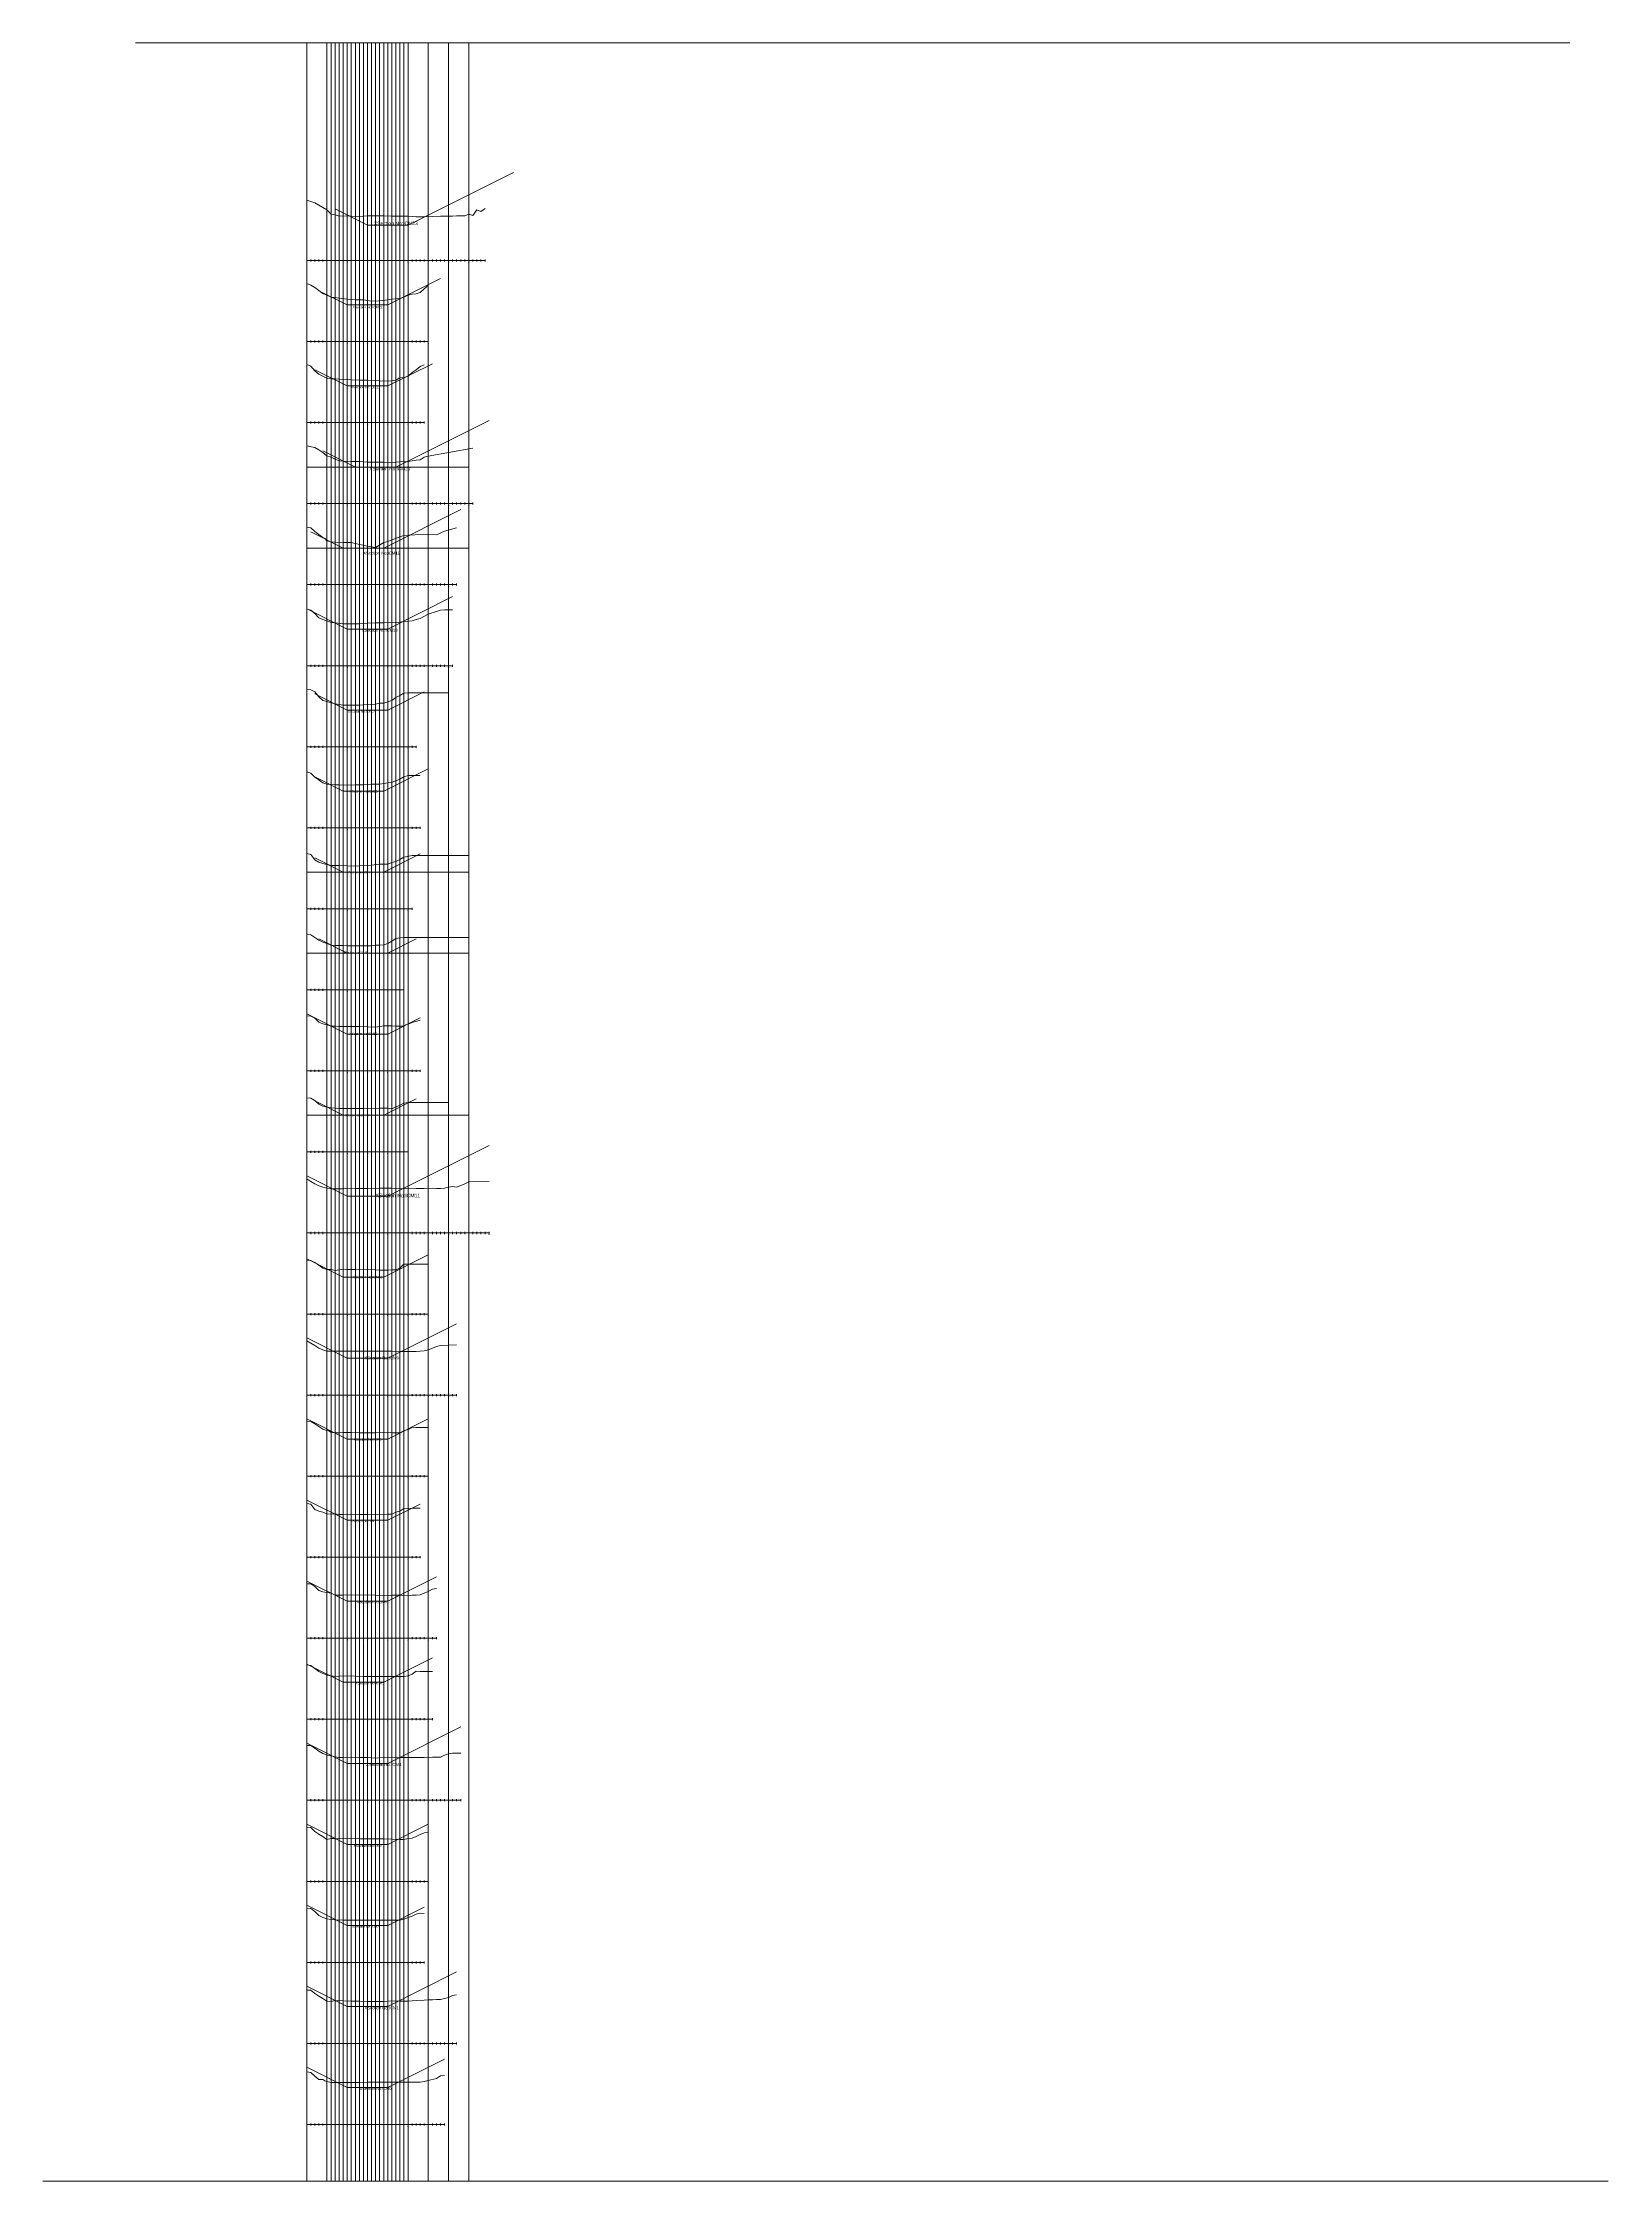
# Model space of a CAD drawing. Header units: inches. Extents: x 3554 to 3940, y 6 to 534.
import ezdxf

# ---------------------------------------------------------------- set-up
doc = ezdxf.new("R2010")
doc.units = ezdxf.units.IN
doc.header["$LTSCALE"] = 7
doc.header["$MEASUREMENT"] = 0
doc.layers.add('Cross Section Labels', color=7, linetype='Continuous', lineweight=9)
doc.styles.get("Standard").update_dxf_attribs({"font": 'arial.ttf'})

msp = doc.modelspace()

# ---------------------------------------------------------------- linework, layer by layer
at = {"layer": 'Cross Section Labels'}
for p, q in [((3576.67, 533.72), (3930.67, 533.72)), ((3618.95, 6), (3618.95, 533.72)), ((3623.95, 6), (3623.95, 533.72)), ((3624.95, 6), (3624.95, 533.72)), ((3625.95, 6), (3625.95, 533.72)), ((3626.95, 6), (3626.95, 533.72)), ((3627.95, 6), (3627.95, 533.72)), ((3628.95, 6), (3628.95, 533.72)), ((3629.95, 6), (3629.95, 533.72)), ((3630.95, 6), (3630.95, 533.72)), ((3631.95, 6), (3631.95, 533.72)), ((3632.95, 6), (3632.95, 533.72)), ((3633.95, 6), (3633.95, 533.72)), ((3634.95, 6), (3634.95, 533.72)), ((3635.95, 6), (3635.95, 533.72)), ((3636.95, 6), (3636.95, 533.72)), ((3637.95, 6), (3637.95, 533.72)), ((3638.95, 6), (3638.95, 533.72)), ((3639.95, 6), (3639.95, 533.72)), ((3640.95, 6), (3640.95, 533.72)), ((3641.95, 6), (3641.95, 533.72)), ((3642.95, 6), (3642.95, 533.72)), ((3643.95, 6), (3643.95, 533.72)), ((3648.95, 6), (3648.95, 533.72)), ((3653.95, 6), (3653.95, 533.72)), ((3658.95, 6), (3658.95, 533.72)), ((3618.95, 429.02), (3658.95, 429.02)), ((3618.95, 409.04), (3658.95, 409.04)), ((3629.92, 6), (3629.92, 370.44)), ((3630.95, 6), (3630.95, 370.44)), ((3631.95, 6), (3631.95, 370.44)), ((3632.95, 6), (3632.95, 370.44)), ((3634.95, 6), (3634.95, 370.44)), ((3635.95, 6), (3635.95, 370.44)), ((3636.95, 6), (3636.95, 370.44)), ((3637.95, 6), (3637.95, 370.44)), ((3645.95, 373.26), (3653.95, 373.26)), ((3644.95, 333.12), (3658.95, 333.12)), ((3618.95, 329.07), (3658.95, 329.07)), ((3642.95, 312.9), (3658.95, 312.9)), ((3618.95, 309.07), (3658.95, 309.07)), ((3643.95, 272.23), (3653.95, 272.23)), ((3618.95, 269.08), (3658.95, 269.08)), ((3553.82, 6), (3940.11, 6))]:
    msp.add_line(p, q, dxfattribs=at)
for points in [[(3625.95, 492.7), (3633.95, 488.7), (3638.95, 488.7), (3643.95, 488.7), (3669.95, 501.7)], [(3662.95, 492.84), (3661.95, 492.08), (3660.95, 492.48), (3659.95, 491.06), (3658.95, 491.46), (3657.95, 491.05), (3656.95, 491.05), (3655.95, 491.02), (3654.95, 490.97), (3653.95, 490.91), (3651.95, 490.92), (3649.95, 490.83), (3647.95, 490.77), (3645.95, 490.8), (3643.95, 490.89), (3641.95, 490.96), (3639.95, 490.97), (3637.95, 491.05), (3635.95, 491.04), (3633.95, 491.01), (3631.95, 490.88), (3629.95, 490.93), (3627.95, 490.98), (3626.95, 490.97), (3625.95, 491.23), (3624.95, 491.45), (3623.95, 492.47), (3621.95, 493.61), (3620.95, 494.23), (3618.95, 494.89)], [(3618.95, 479.75), (3618.95, 480.25)], [(3619.95, 479.75), (3619.95, 480.25)], [(3620.95, 479.75), (3620.95, 480.25)], [(3621.95, 479.75), (3621.95, 480.25)], [(3622.95, 479.75), (3622.95, 480.25)], [(3623.95, 479.75), (3623.95, 480.25)], [(3624.95, 479.75), (3624.95, 480.25)], [(3625.95, 479.75), (3625.95, 480.25)], [(3626.95, 479.75), (3626.95, 480.25)], [(3627.95, 479.75), (3627.95, 480.25)], [(3628.95, 479.75), (3628.95, 480.25)], [(3629.95, 479.75), (3629.95, 480.25)], [(3630.95, 479.75), (3630.95, 480.25)], [(3631.95, 479.75), (3631.95, 480.25)], [(3632.95, 479.75), (3632.95, 480.25)], [(3633.95, 479.75), (3633.95, 480.25)], [(3634.95, 479.75), (3634.95, 480.25)], [(3635.95, 479.75), (3635.95, 480.25)], [(3636.95, 479.75), (3636.95, 480.25)], [(3637.95, 479.75), (3637.95, 480.25)], [(3638.95, 479.75), (3638.95, 480.25)], [(3639.95, 479.75), (3639.95, 480.25)], [(3640.95, 479.75), (3640.95, 480.25)], [(3641.95, 479.75), (3641.95, 480.25)], [(3642.95, 479.75), (3642.95, 480.25)], [(3643.95, 479.75), (3643.95, 480.25)], [(3644.95, 479.75), (3644.95, 480.25)], [(3645.95, 479.75), (3645.95, 480.25)], [(3646.95, 479.75), (3646.95, 480.25)], [(3647.95, 479.75), (3647.95, 480.25)], [(3648.95, 479.75), (3648.95, 480.25)], [(3649.95, 479.75), (3649.95, 480.25)], [(3650.95, 479.75), (3650.95, 480.25)], [(3651.95, 479.75), (3651.95, 480.25)], [(3652.95, 479.75), (3652.95, 480.25)], [(3653.95, 479.75), (3653.95, 480.25)], [(3654.95, 479.75), (3654.95, 480.25)], [(3655.95, 479.75), (3655.95, 480.25)], [(3656.95, 479.75), (3656.95, 480.25)], [(3657.95, 479.75), (3657.95, 480.25)], [(3658.95, 479.75), (3658.95, 480.25)], [(3659.95, 479.75), (3659.95, 480.25)], [(3660.95, 479.75), (3660.95, 480.25)], [(3661.95, 479.75), (3661.95, 480.25)], [(3662.95, 479.75), (3662.95, 480.25)], [(3618.95, 480), (3662.95, 480)], [(3621.95, 472.51), (3628.95, 469.01), (3633.95, 469.01), (3638.95, 469.01), (3651.95, 475.51)], [(3648.95, 473.79), (3647.95, 472.99), (3646.95, 472.07), (3645.95, 471.73), (3644.95, 471.7), (3643.95, 471.42), (3642.95, 470.93), (3641.95, 470.65), (3640.95, 470.55), (3639.95, 470.41), (3638.95, 470.27), (3636.95, 470.03), (3634.95, 469.97), (3632.95, 470.27), (3630.95, 470.32), (3628.95, 470.44), (3626.95, 470.7), (3625.95, 470.83), (3624.95, 470.98), (3623.95, 471.42), (3622.95, 471.84), (3621.95, 472.62), (3620.95, 473.31), (3619.95, 473.9), (3618.95, 474.33)], [(3618.95, 459.75), (3618.95, 460.25)], [(3618.95, 460), (3648.95, 460)], [(3619.95, 459.75), (3619.95, 460.25)], [(3620.95, 459.75), (3620.95, 460.25)], [(3621.95, 459.75), (3621.95, 460.25)], [(3622.95, 459.75), (3622.95, 460.25)], [(3623.95, 459.75), (3623.95, 460.25)], [(3624.95, 459.75), (3624.95, 460.25)], [(3625.95, 459.75), (3625.95, 460.25)], [(3626.95, 459.75), (3626.95, 460.25)], [(3627.95, 459.75), (3627.95, 460.25)], [(3628.95, 459.75), (3628.95, 460.25)], [(3629.95, 459.75), (3629.95, 460.25)], [(3630.95, 459.75), (3630.95, 460.25)], [(3631.95, 459.75), (3631.95, 460.25)], [(3632.95, 459.75), (3632.95, 460.25)], [(3633.95, 459.75), (3633.95, 460.25)], [(3634.95, 459.75), (3634.95, 460.25)], [(3635.95, 459.75), (3635.95, 460.25)], [(3636.95, 459.75), (3636.95, 460.25)], [(3637.95, 459.75), (3637.95, 460.25)], [(3638.95, 459.75), (3638.95, 460.25)], [(3639.95, 459.75), (3639.95, 460.25)], [(3640.95, 459.75), (3640.95, 460.25)], [(3641.95, 459.75), (3641.95, 460.25)], [(3642.95, 459.75), (3642.95, 460.25)], [(3643.95, 459.75), (3643.95, 460.25)], [(3644.95, 459.75), (3644.95, 460.25)], [(3645.95, 459.75), (3645.95, 460.25)], [(3646.95, 459.75), (3646.95, 460.25)], [(3647.95, 459.75), (3647.95, 460.25)], [(3648.95, 459.75), (3648.95, 460.25)], [(3647.95, 454.26), (3646.95, 453.83), (3645.95, 453.01), (3644.95, 452.31), (3643.95, 451.44), (3642.95, 451.1), (3641.95, 451.02), (3640.95, 450.43), (3639.95, 450.27), (3637.95, 450.25), (3635.95, 450.37), (3633.95, 450.48), (3631.95, 450.42), (3629.95, 450.5), (3627.95, 450.64), (3625.95, 450.77), (3624.95, 450.78), (3623.95, 450.97), (3622.95, 451.44), (3621.95, 451.98), (3620.95, 452.76), (3619.95, 453.9), (3618.95, 454.34)], [(3620.95, 453.03), (3628.95, 449.03), (3633.95, 449.03), (3638.95, 449.03), (3649.95, 454.53)], [(3618.95, 439.75), (3618.95, 440.25)], [(3618.95, 440), (3647.95, 440)], [(3619.95, 439.75), (3619.95, 440.25)], [(3620.95, 439.75), (3620.95, 440.25)], [(3621.95, 439.75), (3621.95, 440.25)], [(3622.95, 433.02), (3630.95, 429.02), (3635.95, 429.02), (3640.95, 429.02), (3663.95, 440.52)], [(3622.95, 439.75), (3622.95, 440.25)], [(3623.95, 439.75), (3623.95, 440.25)], [(3624.95, 439.75), (3624.95, 440.25)], [(3625.95, 439.75), (3625.95, 440.25)], [(3626.95, 439.75), (3626.95, 440.25)], [(3627.95, 439.75), (3627.95, 440.25)], [(3628.95, 439.75), (3628.95, 440.25)], [(3629.95, 439.75), (3629.95, 440.25)], [(3630.95, 439.75), (3630.95, 440.25)], [(3631.95, 439.75), (3631.95, 440.25)], [(3632.95, 439.75), (3632.95, 440.25)], [(3633.95, 439.75), (3633.95, 440.25)], [(3634.95, 439.75), (3634.95, 440.25)], [(3635.95, 439.75), (3635.95, 440.25)], [(3636.95, 439.75), (3636.95, 440.25)], [(3637.95, 439.75), (3637.95, 440.25)], [(3638.95, 439.75), (3638.95, 440.25)], [(3639.95, 439.75), (3639.95, 440.25)], [(3640.95, 439.75), (3640.95, 440.25)], [(3641.95, 439.75), (3641.95, 440.25)], [(3642.95, 439.75), (3642.95, 440.25)], [(3643.95, 439.75), (3643.95, 440.25)], [(3644.95, 439.75), (3644.95, 440.25)], [(3645.95, 439.75), (3645.95, 440.25)], [(3646.95, 439.75), (3646.95, 440.25)], [(3647.95, 439.75), (3647.95, 440.25)], [(3659.95, 433.69), (3648.95, 431.69), (3647.95, 431.43), (3646.95, 430.81), (3645.95, 430.73), (3644.95, 430.57), (3643.95, 430.42), (3641.95, 430.3), (3639.95, 430.11), (3637.95, 430.19), (3635.95, 430.24), (3633.95, 430.25), (3631.95, 430.39), (3629.95, 430.35), (3627.95, 430.49), (3626.95, 430.59), (3625.95, 430.93), (3624.95, 431.43), (3623.95, 431.75), (3622.95, 432.61), (3621.95, 433.23), (3620.95, 433.85), (3618.95, 434.22)], [(3618.95, 419.75), (3618.95, 420.25)], [(3618.95, 420), (3659.95, 420)], [(3619.95, 419.75), (3619.95, 420.25)], [(3619.95, 413.04), (3627.95, 409.04), (3632.95, 409.04), (3637.95, 409.04), (3656.95, 418.54)], [(3620.95, 419.75), (3620.95, 420.25)], [(3621.95, 419.75), (3621.95, 420.25)], [(3622.95, 419.75), (3622.95, 420.25)], [(3623.95, 419.75), (3623.95, 420.25)], [(3624.95, 419.75), (3624.95, 420.25)], [(3625.95, 419.75), (3625.95, 420.25)], [(3626.95, 419.75), (3626.95, 420.25)], [(3627.95, 419.75), (3627.95, 420.25)], [(3628.95, 419.75), (3628.95, 420.25)], [(3629.95, 419.75), (3629.95, 420.25)], [(3630.95, 419.75), (3630.95, 420.25)], [(3631.95, 419.75), (3631.95, 420.25)], [(3632.95, 419.75), (3632.95, 420.25)], [(3633.95, 419.75), (3633.95, 420.25)], [(3634.95, 419.75), (3634.95, 420.25)], [(3635.95, 419.75), (3635.95, 420.25)], [(3636.95, 419.75), (3636.95, 420.25)], [(3637.95, 419.75), (3637.95, 420.25)], [(3638.95, 419.75), (3638.95, 420.25)], [(3639.95, 419.75), (3639.95, 420.25)], [(3640.95, 419.75), (3640.95, 420.25)], [(3641.95, 419.75), (3641.95, 420.25)], [(3642.95, 419.75), (3642.95, 420.25)], [(3643.95, 419.75), (3643.95, 420.25)], [(3644.95, 419.75), (3644.95, 420.25)], [(3645.95, 419.75), (3645.95, 420.25)], [(3646.95, 419.75), (3646.95, 420.25)], [(3647.95, 419.75), (3647.95, 420.25)], [(3648.95, 419.75), (3648.95, 420.25)], [(3649.95, 419.75), (3649.95, 420.25)], [(3650.95, 419.75), (3650.95, 420.25)], [(3651.95, 419.75), (3651.95, 420.25)], [(3652.95, 419.75), (3652.95, 420.25)], [(3653.95, 419.75), (3653.95, 420.25)], [(3654.95, 419.75), (3654.95, 420.25)], [(3655.95, 419.75), (3655.95, 420.25)], [(3656.95, 419.75), (3656.95, 420.25)], [(3657.95, 419.75), (3657.95, 420.25)], [(3658.95, 419.75), (3658.95, 420.25)], [(3659.95, 419.75), (3659.95, 420.25)], [(3655.95, 414.04), (3652.95, 413.23), (3650.95, 412.26), (3646.95, 412.34), (3642.95, 412.15), (3641.95, 411.81), (3640.95, 411.41), (3639.95, 411.09), (3638.95, 410.67), (3637.95, 410.38), (3635.95, 409.16), (3633.95, 409.49), (3631.95, 409.94), (3629.95, 410.38), (3627.95, 410.4), (3625.95, 410.49), (3624.95, 410.59), (3623.95, 410.84), (3623.45, 411.41), (3622.95, 411.64), (3621.95, 412.38), (3620.95, 413.08), (3619.95, 413.98), (3618.95, 414.19)], [(3618.95, 399.75), (3618.95, 400.25)], [(3618.95, 400), (3655.95, 400)], [(3618.95, 394.05), (3628.95, 389.05), (3633.95, 389.05), (3638.95, 389.05), (3654.95, 397.05)], [(3619.95, 399.75), (3619.95, 400.25)], [(3620.95, 399.75), (3620.95, 400.25)], [(3621.95, 399.75), (3621.95, 400.25)], [(3622.95, 399.75), (3622.95, 400.25)], [(3623.95, 399.75), (3623.95, 400.25)], [(3624.95, 399.75), (3624.95, 400.25)], [(3625.95, 399.75), (3625.95, 400.25)], [(3626.95, 399.75), (3626.95, 400.25)], [(3627.95, 399.75), (3627.95, 400.25)], [(3628.95, 399.75), (3628.95, 400.25)], [(3629.95, 399.75), (3629.95, 400.25)], [(3630.95, 399.75), (3630.95, 400.25)], [(3631.95, 399.75), (3631.95, 400.25)], [(3632.95, 399.75), (3632.95, 400.25)], [(3633.95, 399.75), (3633.95, 400.25)], [(3634.95, 399.75), (3634.95, 400.25)], [(3635.95, 399.75), (3635.95, 400.25)], [(3636.95, 399.75), (3636.95, 400.25)], [(3637.95, 399.75), (3637.95, 400.25)], [(3638.95, 399.75), (3638.95, 400.25)], [(3639.95, 399.75), (3639.95, 400.25)], [(3640.95, 399.75), (3640.95, 400.25)], [(3641.95, 399.75), (3641.95, 400.25)], [(3642.95, 399.75), (3642.95, 400.25)], [(3643.95, 399.75), (3643.95, 400.25)], [(3644.95, 399.75), (3644.95, 400.25)], [(3645.95, 399.75), (3645.95, 400.25)], [(3646.95, 399.75), (3646.95, 400.25)], [(3647.95, 399.75), (3647.95, 400.25)], [(3648.95, 399.75), (3648.95, 400.25)], [(3649.95, 399.75), (3649.95, 400.25)], [(3650.95, 399.75), (3650.95, 400.25)], [(3651.95, 399.75), (3651.95, 400.25)], [(3652.95, 399.75), (3652.95, 400.25)], [(3653.95, 399.75), (3653.95, 400.25)], [(3654.95, 399.75), (3654.95, 400.25)], [(3655.95, 399.75), (3655.95, 400.25)], [(3654.95, 393.77), (3652.95, 393.77), (3651.95, 393.71), (3650.95, 393.39), (3648.95, 392.7), (3646.95, 391.62), (3645.95, 391.42), (3644.95, 391.05), (3643.95, 391), (3642.95, 390.89), (3641.95, 390.73), (3639.95, 390.63), (3637.95, 390.57), (3635.95, 390.57), (3633.95, 390.51), (3631.95, 390.32), (3629.95, 390.29), (3627.95, 390.36), (3625.95, 390.56), (3624.95, 390.67), (3623.95, 391.08), (3622.95, 391.42), (3621.95, 391.83), (3620.95, 392.84), (3619.95, 393.72), (3618.95, 393.95)], [(3618.95, 379.75), (3618.95, 380.25)], [(3618.95, 380), (3654.95, 380)], [(3619.95, 379.75), (3619.95, 380.25)], [(3620.95, 379.75), (3620.95, 380.25)], [(3621.95, 379.75), (3621.95, 380.25)], [(3622.95, 379.75), (3622.95, 380.25)], [(3623.95, 379.75), (3623.95, 380.25)], [(3624.95, 379.75), (3624.95, 380.25)], [(3625.95, 379.75), (3625.95, 380.25)], [(3626.95, 379.75), (3626.95, 380.25)], [(3627.95, 379.75), (3627.95, 380.25)], [(3628.95, 379.75), (3628.95, 380.25)], [(3629.95, 379.75), (3629.95, 380.25)], [(3630.95, 379.75), (3630.95, 380.25)], [(3631.95, 379.75), (3631.95, 380.25)], [(3632.95, 379.75), (3632.95, 380.25)], [(3633.95, 379.75), (3633.95, 380.25)], [(3634.95, 379.75), (3634.95, 380.25)], [(3635.95, 379.75), (3635.95, 380.25)], [(3636.95, 379.75), (3636.95, 380.25)], [(3637.95, 379.75), (3637.95, 380.25)], [(3638.95, 379.75), (3638.95, 380.25)], [(3639.95, 379.75), (3639.95, 380.25)], [(3640.95, 379.75), (3640.95, 380.25)], [(3641.95, 379.75), (3641.95, 380.25)], [(3642.95, 379.75), (3642.95, 380.25)], [(3643.95, 379.75), (3643.95, 380.25)], [(3644.95, 379.75), (3644.95, 380.25)], [(3645.95, 379.75), (3645.95, 380.25)], [(3646.95, 379.75), (3646.95, 380.25)], [(3647.95, 379.75), (3647.95, 380.25)], [(3648.95, 379.75), (3648.95, 380.25)], [(3649.95, 379.75), (3649.95, 380.25)], [(3650.95, 379.75), (3650.95, 380.25)], [(3651.95, 379.75), (3651.95, 380.25)], [(3652.95, 379.75), (3652.95, 380.25)], [(3653.95, 379.75), (3653.95, 380.25)], [(3654.95, 379.75), (3654.95, 380.25)], [(3645.95, 373.26), (3643.95, 373.32), (3642.95, 373.23), (3641.95, 372.65), (3640.95, 372.12), (3639.95, 371.42), (3638.95, 371.05), (3637.95, 370.72), (3636.95, 370.72), (3635.95, 370.5), (3633.95, 370.38), (3631.95, 370.24), (3629.95, 370.26), (3627.95, 370.27), (3625.95, 370.62), (3624.95, 370.83), (3623.95, 371.17), (3622.95, 371.42), (3621.95, 372.31), (3620.95, 373.51), (3619.95, 374.03), (3618.95, 374.14)], [(3620.95, 373.05), (3628.95, 369.05), (3633.95, 369.05), (3638.95, 369.05), (3647.95, 373.55)], [(3618.95, 359.75), (3618.95, 360.25)], [(3618.95, 360), (3645.95, 360)], [(3619.95, 359.75), (3619.95, 360.25)], [(3620.95, 359.75), (3620.95, 360.25)], [(3621.95, 359.75), (3621.95, 360.25)], [(3622.95, 359.75), (3622.95, 360.25)], [(3623.95, 359.75), (3623.95, 360.25)], [(3624.95, 359.75), (3624.95, 360.25)], [(3625.95, 359.75), (3625.95, 360.25)], [(3626.95, 359.75), (3626.95, 360.25)], [(3627.95, 359.75), (3627.95, 360.25)], [(3628.95, 359.75), (3628.95, 360.25)], [(3629.95, 359.75), (3629.95, 360.25)], [(3630.95, 359.75), (3630.95, 360.25)], [(3631.95, 359.75), (3631.95, 360.25)], [(3632.95, 359.75), (3632.95, 360.25)], [(3633.95, 359.75), (3633.95, 360.25)], [(3634.95, 359.75), (3634.95, 360.25)], [(3635.95, 359.75), (3635.95, 360.25)], [(3636.95, 359.75), (3636.95, 360.25)], [(3637.95, 359.75), (3637.95, 360.25)], [(3638.95, 359.75), (3638.95, 360.25)], [(3639.95, 359.75), (3639.95, 360.25)], [(3640.95, 359.75), (3640.95, 360.25)], [(3641.95, 359.75), (3641.95, 360.25)], [(3642.95, 359.75), (3642.95, 360.25)], [(3643.95, 359.75), (3643.95, 360.25)], [(3644.95, 359.75), (3644.95, 360.25)], [(3645.95, 359.75), (3645.95, 360.25)], [(3646.95, 352.86), (3643.95, 352.86), (3642.95, 352.56), (3641.95, 352.01), (3640.95, 351.57), (3640.45, 351.43), (3639.95, 351.18), (3638.95, 351.1), (3637.95, 350.93), (3636.95, 350.73), (3634.95, 350.79), (3632.95, 350.63), (3630.95, 350.59), (3628.95, 350.54), (3626.95, 350.63), (3625.95, 350.56), (3624.95, 350.68), (3623.95, 350.73), (3622.95, 351.11), (3622.45, 351.43), (3621.95, 351.79), (3620.95, 352.51), (3619.95, 353.51), (3618.95, 353.77)], [(3620.95, 352.56), (3627.95, 349.06), (3632.95, 349.06), (3637.95, 349.06), (3648.95, 354.56)], [(3618.95, 339.75), (3618.95, 340.25)], [(3618.95, 340), (3646.95, 340)], [(3619.95, 339.75), (3619.95, 340.25)], [(3620.95, 339.75), (3620.95, 340.25)], [(3621.95, 339.75), (3621.95, 340.25)], [(3622.95, 339.75), (3622.95, 340.25)], [(3623.95, 339.75), (3623.95, 340.25)], [(3624.95, 339.75), (3624.95, 340.25)], [(3625.95, 339.75), (3625.95, 340.25)], [(3626.95, 339.75), (3626.95, 340.25)], [(3627.95, 339.75), (3627.95, 340.25)], [(3628.95, 339.75), (3628.95, 340.25)], [(3629.95, 339.75), (3629.95, 340.25)], [(3630.95, 339.75), (3630.95, 340.25)], [(3631.95, 339.75), (3631.95, 340.25)], [(3632.95, 339.75), (3632.95, 340.25)], [(3633.95, 339.75), (3633.95, 340.25)], [(3634.95, 339.75), (3634.95, 340.25)], [(3635.95, 339.75), (3635.95, 340.25)], [(3636.95, 339.75), (3636.95, 340.25)], [(3637.95, 339.75), (3637.95, 340.25)], [(3638.95, 339.75), (3638.95, 340.25)], [(3639.95, 339.75), (3639.95, 340.25)], [(3640.95, 339.75), (3640.95, 340.25)], [(3641.95, 339.75), (3641.95, 340.25)], [(3642.95, 339.75), (3642.95, 340.25)], [(3643.95, 339.75), (3643.95, 340.25)], [(3644.95, 339.75), (3644.95, 340.25)], [(3645.95, 339.75), (3645.95, 340.25)], [(3646.95, 339.75), (3646.95, 340.25)], [(3644.95, 333.12), (3642.95, 332.72), (3641.95, 332.17), (3640.95, 331.64), (3639.95, 331.43), (3638.95, 331.02), (3637.95, 331.01), (3636.95, 331), (3634.95, 330.81), (3632.95, 330.65), (3630.95, 330.56), (3628.95, 330.62), (3626.95, 330.68), (3624.95, 330.73), (3623.95, 330.96), (3622.95, 331.16), (3622.15, 331.43), (3621.95, 331.48), (3620.95, 332.1), (3619.95, 333.43), (3618.95, 333.67)], [(3620.95, 332.57), (3627.95, 329.07), (3632.95, 329.07), (3637.95, 329.07), (3646.95, 333.57)], [(3618.95, 319.75), (3618.95, 320.25)], [(3618.95, 320), (3644.95, 320)], [(3619.95, 319.75), (3619.95, 320.25)], [(3620.95, 319.75), (3620.95, 320.25)], [(3621.95, 319.75), (3621.95, 320.25)], [(3622.95, 319.75), (3622.95, 320.25)], [(3623.95, 319.75), (3623.95, 320.25)], [(3624.95, 319.75), (3624.95, 320.25)], [(3625.95, 319.75), (3625.95, 320.25)], [(3626.95, 319.75), (3626.95, 320.25)], [(3627.95, 319.75), (3627.95, 320.25)], [(3628.95, 319.75), (3628.95, 320.25)], [(3629.95, 319.75), (3629.95, 320.25)], [(3630.95, 319.75), (3630.95, 320.25)], [(3631.95, 319.75), (3631.95, 320.25)], [(3632.95, 319.75), (3632.95, 320.25)], [(3633.95, 319.75), (3633.95, 320.25)], [(3634.95, 319.75), (3634.95, 320.25)], [(3635.95, 319.75), (3635.95, 320.25)], [(3636.95, 319.75), (3636.95, 320.25)], [(3637.95, 319.75), (3637.95, 320.25)], [(3638.95, 319.75), (3638.95, 320.25)], [(3639.95, 319.75), (3639.95, 320.25)], [(3640.95, 319.75), (3640.95, 320.25)], [(3641.95, 319.75), (3641.95, 320.25)], [(3642.95, 319.75), (3642.95, 320.25)], [(3643.95, 319.75), (3643.95, 320.25)], [(3644.95, 319.75), (3644.95, 320.25)], [(3642.95, 312.9), (3641.95, 312.86), (3640.95, 312.68), (3639.95, 312.03), (3638.95, 311.43), (3637.95, 311.12), (3636.95, 311), (3635.95, 311.03), (3634.95, 310.88), (3632.95, 310.87), (3630.95, 310.88), (3628.95, 310.87), (3627.95, 310.96), (3626.95, 310.96), (3625.95, 310.93), (3624.95, 311.07), (3623.95, 311.43), (3622.95, 311.78), (3621.95, 312.3), (3620.95, 312.93), (3619.95, 313.62), (3618.95, 313.68)], [(3621.95, 312.57), (3628.95, 309.07), (3633.95, 309.07), (3638.95, 309.07), (3645.95, 312.57)], [(3618.95, 299.75), (3618.95, 300.25)], [(3618.95, 300), (3642.95, 300)], [(3619.95, 299.75), (3619.95, 300.25)], [(3620.95, 299.75), (3620.95, 300.25)], [(3621.95, 299.75), (3621.95, 300.25)], [(3622.95, 299.75), (3622.95, 300.25)], [(3623.95, 299.75), (3623.95, 300.25)], [(3624.95, 299.75), (3624.95, 300.25)], [(3625.95, 299.75), (3625.95, 300.25)], [(3626.95, 299.75), (3626.95, 300.25)], [(3627.95, 299.75), (3627.95, 300.25)], [(3628.95, 299.75), (3628.95, 300.25)], [(3629.95, 299.75), (3629.95, 300.25)], [(3630.95, 299.75), (3630.95, 300.25)], [(3631.95, 299.75), (3631.95, 300.25)], [(3632.95, 299.75), (3632.95, 300.25)], [(3633.95, 299.75), (3633.95, 300.25)], [(3634.95, 299.75), (3634.95, 300.25)], [(3635.95, 299.75), (3635.95, 300.25)], [(3636.95, 299.75), (3636.95, 300.25)], [(3637.95, 299.75), (3637.95, 300.25)], [(3638.95, 299.75), (3638.95, 300.25)], [(3639.95, 299.75), (3639.95, 300.25)], [(3640.95, 299.75), (3640.95, 300.25)], [(3641.95, 299.75), (3641.95, 300.25)], [(3642.95, 299.75), (3642.95, 300.25)], [(3618.95, 294.08), (3628.95, 289.08), (3633.95, 289.08), (3638.95, 289.08), (3646.95, 293.08)], [(3646.95, 292.52), (3644.95, 291.95), (3643.95, 291.57), (3643.45, 291.33), (3642.95, 291.08), (3641.95, 291.04), (3640.95, 291.06), (3639.95, 291.11), (3637.95, 291.1), (3635.95, 290.79), (3633.95, 290.86), (3631.95, 290.94), (3629.95, 290.96), (3627.95, 290.94), (3626.95, 290.97), (3625.95, 291.03), (3624.95, 291.08), (3623.95, 291.33), (3622.95, 291.64), (3621.95, 292.04), (3620.95, 293.05), (3619.95, 293.49), (3618.95, 293.63)], [(3618.95, 279.75), (3618.95, 280.25)], [(3618.95, 280), (3646.95, 280)], [(3619.95, 279.75), (3619.95, 280.25)], [(3620.95, 279.75), (3620.95, 280.25)], [(3621.95, 279.75), (3621.95, 280.25)], [(3622.95, 279.75), (3622.95, 280.25)], [(3623.95, 279.75), (3623.95, 280.25)], [(3624.95, 279.75), (3624.95, 280.25)], [(3625.95, 279.75), (3625.95, 280.25)], [(3626.95, 279.75), (3626.95, 280.25)], [(3627.95, 279.75), (3627.95, 280.25)], [(3628.95, 279.75), (3628.95, 280.25)], [(3629.95, 279.75), (3629.95, 280.25)], [(3630.95, 279.75), (3630.95, 280.25)], [(3631.95, 279.75), (3631.95, 280.25)], [(3632.95, 279.75), (3632.95, 280.25)], [(3633.95, 279.75), (3633.95, 280.25)], [(3634.95, 279.75), (3634.95, 280.25)], [(3635.95, 279.75), (3635.95, 280.25)], [(3636.95, 279.75), (3636.95, 280.25)], [(3637.95, 279.75), (3637.95, 280.25)], [(3638.95, 279.75), (3638.95, 280.25)], [(3639.95, 279.75), (3639.95, 280.25)], [(3640.95, 279.75), (3640.95, 280.25)], [(3641.95, 279.75), (3641.95, 280.25)], [(3642.95, 279.75), (3642.95, 280.25)], [(3643.95, 279.75), (3643.95, 280.25)], [(3644.95, 279.75), (3644.95, 280.25)], [(3645.95, 279.75), (3645.95, 280.25)], [(3646.95, 279.75), (3646.95, 280.25)], [(3643.95, 272.23), (3642.95, 272.05), (3641.95, 271.57), (3641.45, 271.34), (3640.95, 271.13), (3639.95, 270.61), (3638.95, 270.82), (3636.95, 270.81), (3634.95, 270.68), (3632.95, 270.74), (3630.95, 270.73), (3628.95, 270.76), (3626.95, 270.73), (3625.95, 270.8), (3624.95, 270.86), (3623.95, 271.05), (3622.95, 271.34), (3621.95, 271.83), (3620.95, 272.67), (3619.95, 273.27), (3618.95, 273.38)], [(3620.95, 272.58), (3627.95, 269.08), (3632.95, 269.08), (3637.95, 269.08), (3645.95, 273.08)], [(3618.95, 254.09), (3628.95, 249.09), (3633.95, 249.09), (3638.95, 249.09), (3663.95, 261.59)], [(3618.95, 259.75), (3618.95, 260.25)], [(3618.95, 260), (3643.95, 260)], [(3619.95, 259.75), (3619.95, 260.25)], [(3620.95, 259.75), (3620.95, 260.25)], [(3621.95, 259.75), (3621.95, 260.25)], [(3622.95, 259.75), (3622.95, 260.25)], [(3623.95, 259.75), (3623.95, 260.25)], [(3624.95, 259.75), (3624.95, 260.25)], [(3625.95, 259.75), (3625.95, 260.25)], [(3626.95, 259.75), (3626.95, 260.25)], [(3627.95, 259.75), (3627.95, 260.25)], [(3628.95, 259.75), (3628.95, 260.25)], [(3629.95, 259.75), (3629.95, 260.25)], [(3630.95, 259.75), (3630.95, 260.25)], [(3631.95, 259.75), (3631.95, 260.25)], [(3632.95, 259.75), (3632.95, 260.25)], [(3633.95, 259.75), (3633.95, 260.25)], [(3634.95, 259.75), (3634.95, 260.25)], [(3635.95, 259.75), (3635.95, 260.25)], [(3636.95, 259.75), (3636.95, 260.25)], [(3637.95, 259.75), (3637.95, 260.25)], [(3638.95, 259.75), (3638.95, 260.25)], [(3639.95, 259.75), (3639.95, 260.25)], [(3640.95, 259.75), (3640.95, 260.25)], [(3641.95, 259.75), (3641.95, 260.25)], [(3642.95, 259.75), (3642.95, 260.25)], [(3643.95, 259.75), (3643.95, 260.25)], [(3663.95, 252.68), (3658.95, 252.62), (3657.95, 252.15), (3656.95, 251.71), (3655.95, 251.3), (3654.95, 251.44), (3653.95, 251.32), (3652.95, 251.04), (3651.95, 250.99), (3650.95, 251.01), (3649.95, 251.03), (3647.95, 251), (3645.95, 250.96), (3643.95, 250.93), (3641.95, 251.01), (3639.95, 251.08), (3636.95, 251.06), (3633.95, 250.98), (3630.95, 250.95), (3627.95, 250.89), (3624.95, 250.92), (3623.95, 251.05), (3622.95, 251.32), (3621.95, 251.65), (3620.95, 252.1), (3619.95, 252.7), (3618.95, 253.35)], [(3618.95, 239.75), (3618.95, 240.25)], [(3618.95, 240), (3663.95, 240)], [(3619.95, 239.75), (3619.95, 240.25)], [(3620.95, 239.75), (3620.95, 240.25)], [(3621.95, 239.75), (3621.95, 240.25)], [(3622.95, 239.75), (3622.95, 240.25)], [(3623.95, 239.75), (3623.95, 240.25)], [(3624.95, 239.75), (3624.95, 240.25)], [(3625.95, 239.75), (3625.95, 240.25)], [(3626.95, 239.75), (3626.95, 240.25)], [(3627.95, 239.75), (3627.95, 240.25)], [(3628.95, 239.75), (3628.95, 240.25)], [(3629.95, 239.75), (3629.95, 240.25)], [(3630.95, 239.75), (3630.95, 240.25)], [(3631.95, 239.75), (3631.95, 240.25)], [(3632.95, 239.75), (3632.95, 240.25)], [(3633.95, 239.75), (3633.95, 240.25)], [(3634.95, 239.75), (3634.95, 240.25)], [(3635.95, 239.75), (3635.95, 240.25)], [(3636.95, 239.75), (3636.95, 240.25)], [(3637.95, 239.75), (3637.95, 240.25)], [(3638.95, 239.75), (3638.95, 240.25)], [(3639.95, 239.75), (3639.95, 240.25)], [(3640.95, 239.75), (3640.95, 240.25)], [(3641.95, 239.75), (3641.95, 240.25)], [(3642.95, 239.75), (3642.95, 240.25)], [(3643.95, 239.75), (3643.95, 240.25)], [(3644.95, 239.75), (3644.95, 240.25)], [(3645.95, 239.75), (3645.95, 240.25)], [(3646.95, 239.75), (3646.95, 240.25)], [(3647.95, 239.75), (3647.95, 240.25)], [(3648.95, 239.75), (3648.95, 240.25)], [(3649.95, 239.75), (3649.95, 240.25)], [(3650.95, 239.75), (3650.95, 240.25)], [(3651.95, 239.75), (3651.95, 240.25)], [(3652.95, 239.75), (3652.95, 240.25)], [(3653.95, 239.75), (3653.95, 240.25)], [(3654.95, 239.75), (3654.95, 240.25)], [(3655.95, 239.75), (3655.95, 240.25)], [(3656.95, 239.75), (3656.95, 240.25)], [(3657.95, 239.75), (3657.95, 240.25)], [(3658.95, 239.75), (3658.95, 240.25)], [(3659.95, 239.75), (3659.95, 240.25)], [(3660.95, 239.75), (3660.95, 240.25)], [(3661.95, 239.75), (3661.95, 240.25)], [(3662.95, 239.75), (3662.95, 240.25)], [(3663.95, 239.75), (3663.95, 240.25)], [(3618.95, 233.59), (3627.95, 229.09), (3632.95, 229.09), (3637.95, 229.09), (3648.95, 234.59)], [(3648.95, 232.3), (3643.95, 232.3), (3642.95, 232.32), (3641.95, 231.31), (3640.95, 230.89), (3639.95, 230.94), (3638.95, 230.84), (3636.95, 230.86), (3634.95, 231), (3632.95, 230.9), (3630.95, 231.03), (3628.95, 230.96), (3626.95, 230.92), (3625.95, 230.73), (3624.95, 230.96), (3623.95, 231.03), (3622.95, 231.31), (3621.95, 232.09), (3620.95, 232.68), (3619.95, 233.22), (3618.95, 233.29)], [(3618.95, 219.75), (3618.95, 220.25)], [(3618.95, 220), (3648.95, 220)], [(3618.95, 214.1), (3628.95, 209.1), (3633.95, 209.1), (3638.95, 209.1), (3655.95, 217.6)], [(3619.95, 219.75), (3619.95, 220.25)], [(3620.95, 219.75), (3620.95, 220.25)], [(3621.95, 219.75), (3621.95, 220.25)], [(3622.95, 219.75), (3622.95, 220.25)], [(3623.95, 219.75), (3623.95, 220.25)], [(3624.95, 219.75), (3624.95, 220.25)], [(3625.95, 219.75), (3625.95, 220.25)], [(3626.95, 219.75), (3626.95, 220.25)], [(3627.95, 219.75), (3627.95, 220.25)], [(3628.95, 219.75), (3628.95, 220.25)], [(3629.95, 219.75), (3629.95, 220.25)], [(3630.95, 219.75), (3630.95, 220.25)], [(3631.95, 219.75), (3631.95, 220.25)], [(3632.95, 219.75), (3632.95, 220.25)], [(3633.95, 219.75), (3633.95, 220.25)], [(3634.95, 219.75), (3634.95, 220.25)], [(3635.95, 219.75), (3635.95, 220.25)], [(3636.95, 219.75), (3636.95, 220.25)], [(3637.95, 219.75), (3637.95, 220.25)], [(3638.95, 219.75), (3638.95, 220.25)], [(3639.95, 219.75), (3639.95, 220.25)], [(3640.95, 219.75), (3640.95, 220.25)], [(3641.95, 219.75), (3641.95, 220.25)], [(3642.95, 219.75), (3642.95, 220.25)], [(3643.95, 219.75), (3643.95, 220.25)], [(3644.95, 219.75), (3644.95, 220.25)], [(3645.95, 219.75), (3645.95, 220.25)], [(3646.95, 219.75), (3646.95, 220.25)], [(3647.95, 219.75), (3647.95, 220.25)], [(3648.95, 219.75), (3648.95, 220.25)], [(3655.95, 212.38), (3653.95, 212.33), (3651.95, 212.27), (3650.95, 211.97), (3649.95, 211.56), (3648.95, 211.18), (3647.95, 210.89), (3646.95, 210.83), (3645.95, 210.77), (3644.95, 210.78), (3643.95, 210.78), (3641.95, 210.79), (3639.95, 210.81), (3637.95, 210.83), (3635.95, 210.82), (3633.95, 210.84), (3631.95, 210.82), (3629.95, 210.81), (3627.95, 210.82), (3625.95, 210.83), (3624.95, 210.82), (3623.95, 210.85), (3622.95, 211.18), (3621.95, 211.56), (3620.95, 212.24), (3619.95, 212.84), (3618.95, 213.39)], [(3618.95, 199.75), (3618.95, 200.25)], [(3618.95, 200), (3655.95, 200)], [(3619.95, 199.75), (3619.95, 200.25)], [(3620.95, 199.75), (3620.95, 200.25)], [(3621.95, 199.75), (3621.95, 200.25)], [(3622.95, 199.75), (3622.95, 200.25)], [(3623.95, 199.75), (3623.95, 200.25)], [(3624.95, 199.75), (3624.95, 200.25)], [(3625.95, 199.75), (3625.95, 200.25)], [(3626.95, 199.75), (3626.95, 200.25)], [(3627.95, 199.75), (3627.95, 200.25)], [(3628.95, 199.75), (3628.95, 200.25)], [(3629.95, 199.75), (3629.95, 200.25)], [(3630.95, 199.75), (3630.95, 200.25)], [(3631.95, 199.75), (3631.95, 200.25)], [(3632.95, 199.75), (3632.95, 200.25)], [(3633.95, 199.75), (3633.95, 200.25)], [(3634.95, 199.75), (3634.95, 200.25)], [(3635.95, 199.75), (3635.95, 200.25)], [(3636.95, 199.75), (3636.95, 200.25)], [(3637.95, 199.75), (3637.95, 200.25)], [(3638.95, 199.75), (3638.95, 200.25)], [(3639.95, 199.75), (3639.95, 200.25)], [(3640.95, 199.75), (3640.95, 200.25)], [(3641.95, 199.75), (3641.95, 200.25)], [(3642.95, 199.75), (3642.95, 200.25)], [(3643.95, 199.75), (3643.95, 200.25)], [(3644.95, 199.75), (3644.95, 200.25)], [(3645.95, 199.75), (3645.95, 200.25)], [(3646.95, 199.75), (3646.95, 200.25)], [(3647.95, 199.75), (3647.95, 200.25)], [(3648.95, 199.75), (3648.95, 200.25)], [(3649.95, 199.75), (3649.95, 200.25)], [(3650.95, 199.75), (3650.95, 200.25)], [(3651.95, 199.75), (3651.95, 200.25)], [(3652.95, 199.75), (3652.95, 200.25)], [(3653.95, 199.75), (3653.95, 200.25)], [(3654.95, 199.75), (3654.95, 200.25)], [(3655.95, 199.75), (3655.95, 200.25)], [(3618.95, 194.1), (3628.95, 189.1), (3633.95, 189.1), (3638.95, 189.1), (3648.95, 194.1)], [(3648.95, 192.03), (3645.95, 192.03), (3644.95, 192.06), (3643.95, 191.48), (3642.95, 191.15), (3641.95, 190.69), (3640.95, 190.71), (3639.95, 190.71), (3637.95, 190.73), (3635.95, 190.69), (3633.95, 190.66), (3631.95, 190.65), (3629.95, 190.73), (3627.95, 190.73), (3626.95, 190.68), (3625.95, 190.68), (3624.95, 190.73), (3624.45, 191.15), (3623.95, 191.23), (3622.95, 191.61), (3621.95, 192.22), (3620.95, 192.91), (3619.95, 193.48), (3618.95, 193.44)], [(3618.95, 179.75), (3618.95, 180.25)], [(3618.95, 180), (3648.95, 180)], [(3619.95, 179.75), (3619.95, 180.25)], [(3620.95, 179.75), (3620.95, 180.25)], [(3621.95, 179.75), (3621.95, 180.25)], [(3622.95, 179.75), (3622.95, 180.25)], [(3623.95, 179.75), (3623.95, 180.25)], [(3624.95, 179.75), (3624.95, 180.25)], [(3625.95, 179.75), (3625.95, 180.25)], [(3626.95, 179.75), (3626.95, 180.25)], [(3627.95, 179.75), (3627.95, 180.25)], [(3628.95, 179.75), (3628.95, 180.25)], [(3629.95, 179.75), (3629.95, 180.25)], [(3630.95, 179.75), (3630.95, 180.25)], [(3631.95, 179.75), (3631.95, 180.25)], [(3632.95, 179.75), (3632.95, 180.25)], [(3633.95, 179.75), (3633.95, 180.25)], [(3634.95, 179.75), (3634.95, 180.25)], [(3635.95, 179.75), (3635.95, 180.25)], [(3636.95, 179.75), (3636.95, 180.25)], [(3637.95, 179.75), (3637.95, 180.25)], [(3638.95, 179.75), (3638.95, 180.25)], [(3639.95, 179.75), (3639.95, 180.25)], [(3640.95, 179.75), (3640.95, 180.25)], [(3641.95, 179.75), (3641.95, 180.25)], [(3642.95, 179.75), (3642.95, 180.25)], [(3643.95, 179.75), (3643.95, 180.25)], [(3644.95, 179.75), (3644.95, 180.25)], [(3645.95, 179.75), (3645.95, 180.25)], [(3646.95, 179.75), (3646.95, 180.25)], [(3647.95, 179.75), (3647.95, 180.25)], [(3648.95, 179.75), (3648.95, 180.25)], [(3618.95, 174.11), (3628.95, 169.11), (3633.95, 169.11), (3638.95, 169.11), (3646.95, 173.11)], [(3646.95, 172.12), (3644.95, 172.07), (3642.95, 171.98), (3641.95, 171.35), (3640.95, 171.14), (3639.95, 170.64), (3638.95, 170.62), (3637.95, 170.51), (3635.95, 170.49), (3633.95, 170.53), (3631.95, 170.57), (3629.95, 170.58), (3627.95, 170.55), (3626.95, 170.54), (3625.95, 170.69), (3624.95, 170.63), (3623.95, 170.7), (3622.95, 171.14), (3621.95, 171.37), (3620.95, 171.78), (3619.95, 173.07), (3618.95, 173.26)], [(3618.95, 159.75), (3618.95, 160.25)], [(3618.95, 160), (3646.95, 160)], [(3619.95, 159.75), (3619.95, 160.25)], [(3620.95, 159.75), (3620.95, 160.25)], [(3621.95, 159.75), (3621.95, 160.25)], [(3622.95, 159.75), (3622.95, 160.25)], [(3623.95, 159.75), (3623.95, 160.25)], [(3624.95, 159.75), (3624.95, 160.25)], [(3625.95, 159.75), (3625.95, 160.25)], [(3626.95, 159.75), (3626.95, 160.25)], [(3627.95, 159.75), (3627.95, 160.25)], [(3628.95, 159.75), (3628.95, 160.25)], [(3629.95, 159.75), (3629.95, 160.25)], [(3630.95, 159.75), (3630.95, 160.25)], [(3631.95, 159.75), (3631.95, 160.25)], [(3632.95, 159.75), (3632.95, 160.25)], [(3633.95, 159.75), (3633.95, 160.25)], [(3634.95, 159.75), (3634.95, 160.25)], [(3635.95, 159.75), (3635.95, 160.25)], [(3636.95, 159.75), (3636.95, 160.25)], [(3637.95, 159.75), (3637.95, 160.25)], [(3638.95, 159.75), (3638.95, 160.25)], [(3639.95, 159.75), (3639.95, 160.25)], [(3640.95, 159.75), (3640.95, 160.25)], [(3641.95, 159.75), (3641.95, 160.25)], [(3642.95, 159.75), (3642.95, 160.25)], [(3643.95, 159.75), (3643.95, 160.25)], [(3644.95, 159.75), (3644.95, 160.25)], [(3645.95, 159.75), (3645.95, 160.25)], [(3646.95, 159.75), (3646.95, 160.25)], [(3618.95, 154.11), (3628.95, 149.11), (3633.95, 149.11), (3638.95, 149.11), (3650.95, 155.11)], [(3650.95, 152.3), (3649.95, 152.1), (3648.95, 151.56), (3647.95, 151.14), (3646.95, 150.7), (3645.95, 150.59), (3644.95, 150.61), (3643.95, 150.54), (3641.95, 150.62), (3639.95, 150.65), (3637.95, 150.57), (3635.95, 150.64), (3633.95, 150.67), (3631.95, 150.65), (3629.95, 150.68), (3627.95, 150.6), (3626.95, 150.63), (3625.95, 150.65), (3624.95, 151.14), (3623.95, 151.28), (3622.95, 151.45), (3621.95, 151.79), (3620.95, 152.77), (3619.95, 153.39), (3618.95, 153.45)], [(3618.95, 139.75), (3618.95, 140.25)], [(3618.95, 140), (3650.95, 140)], [(3619.95, 139.75), (3619.95, 140.25)], [(3620.95, 139.75), (3620.95, 140.25)], [(3621.95, 139.75), (3621.95, 140.25)], [(3622.95, 139.75), (3622.95, 140.25)], [(3623.95, 139.75), (3623.95, 140.25)], [(3624.95, 139.75), (3624.95, 140.25)], [(3625.95, 139.75), (3625.95, 140.25)], [(3626.95, 139.75), (3626.95, 140.25)], [(3627.95, 139.75), (3627.95, 140.25)], [(3628.95, 139.75), (3628.95, 140.25)], [(3629.95, 139.75), (3629.95, 140.25)], [(3630.95, 139.75), (3630.95, 140.25)], [(3631.95, 139.75), (3631.95, 140.25)], [(3632.95, 139.75), (3632.95, 140.25)], [(3633.95, 139.75), (3633.95, 140.25)], [(3634.95, 139.75), (3634.95, 140.25)], [(3635.95, 139.75), (3635.95, 140.25)], [(3636.95, 139.75), (3636.95, 140.25)], [(3637.95, 139.75), (3637.95, 140.25)], [(3638.95, 139.75), (3638.95, 140.25)], [(3639.95, 139.75), (3639.95, 140.25)], [(3640.95, 139.75), (3640.95, 140.25)], [(3641.95, 139.75), (3641.95, 140.25)], [(3642.95, 139.75), (3642.95, 140.25)], [(3643.95, 139.75), (3643.95, 140.25)], [(3644.95, 139.75), (3644.95, 140.25)], [(3645.95, 139.75), (3645.95, 140.25)], [(3646.95, 139.75), (3646.95, 140.25)], [(3647.95, 139.75), (3647.95, 140.25)], [(3648.95, 139.75), (3648.95, 140.25)], [(3649.95, 139.75), (3649.95, 140.25)], [(3650.95, 139.75), (3650.95, 140.25)], [(3618.95, 133.62), (3627.95, 129.12), (3632.95, 129.12), (3637.95, 129.12), (3649.95, 135.12)], [(3649.95, 131.81), (3647.95, 131.81), (3646.95, 131.79), (3645.95, 131.85), (3644.95, 131.13), (3643.95, 130.69), (3642.95, 130.58), (3641.95, 130.57), (3640.95, 130.54), (3638.95, 130.56), (3636.95, 130.58), (3634.95, 130.52), (3632.95, 130.56), (3630.95, 130.61), (3629.95, 130.68), (3626.95, 130.6), (3625.95, 130.53), (3624.95, 130.7), (3623.95, 130.85), (3623.45, 131.13), (3622.95, 131.28), (3621.95, 131.78), (3620.95, 132.54), (3619.95, 133.28), (3618.95, 133.42)], [(3618.95, 119.75), (3618.95, 120.25)], [(3618.95, 120), (3649.95, 120)], [(3618.95, 114.12), (3628.95, 109.12), (3633.95, 109.12), (3638.95, 109.12), (3656.95, 118.12)], [(3619.95, 119.75), (3619.95, 120.25)], [(3620.95, 119.75), (3620.95, 120.25)], [(3621.95, 119.75), (3621.95, 120.25)], [(3622.95, 119.75), (3622.95, 120.25)], [(3623.95, 119.75), (3623.95, 120.25)], [(3624.95, 119.75), (3624.95, 120.25)], [(3625.95, 119.75), (3625.95, 120.25)], [(3626.95, 119.75), (3626.95, 120.25)], [(3627.95, 119.75), (3627.95, 120.25)], [(3628.95, 119.75), (3628.95, 120.25)], [(3629.95, 119.75), (3629.95, 120.25)], [(3630.95, 119.75), (3630.95, 120.25)], [(3631.95, 119.75), (3631.95, 120.25)], [(3632.95, 119.75), (3632.95, 120.25)], [(3633.95, 119.75), (3633.95, 120.25)], [(3634.95, 119.75), (3634.95, 120.25)], [(3635.95, 119.75), (3635.95, 120.25)], [(3636.95, 119.75), (3636.95, 120.25)], [(3637.95, 119.75), (3637.95, 120.25)], [(3638.95, 119.75), (3638.95, 120.25)], [(3639.95, 119.75), (3639.95, 120.25)], [(3640.95, 119.75), (3640.95, 120.25)], [(3641.95, 119.75), (3641.95, 120.25)], [(3642.95, 119.75), (3642.95, 120.25)], [(3643.95, 119.75), (3643.95, 120.25)], [(3644.95, 119.75), (3644.95, 120.25)], [(3645.95, 119.75), (3645.95, 120.25)], [(3646.95, 119.75), (3646.95, 120.25)], [(3647.95, 119.75), (3647.95, 120.25)], [(3648.95, 119.75), (3648.95, 120.25)], [(3649.95, 119.75), (3649.95, 120.25)], [(3656.95, 111.64), (3654.95, 111.64), (3653.95, 111.48), (3652.95, 111.13), (3651.95, 110.68), (3650.95, 110.61), (3649.95, 110.62), (3647.95, 110.59), (3645.95, 110.6), (3643.95, 110.55), (3641.95, 110.57), (3639.95, 110.51), (3637.95, 110.53), (3635.95, 110.42), (3633.95, 110.56), (3631.95, 110.6), (3629.95, 110.52), (3627.95, 110.58), (3626.95, 110.57), (3625.95, 110.74), (3624.95, 110.97), (3623.95, 111.13), (3623.95, 111.19), (3622.95, 111.53), (3621.95, 112.14), (3620.95, 112.83), (3619.95, 113.5), (3618.95, 113.53)], [(3618.95, 99.75), (3618.95, 100.25)], [(3618.95, 100), (3656.95, 100)], [(3619.95, 99.75), (3619.95, 100.25)], [(3620.95, 99.75), (3620.95, 100.25)], [(3621.95, 99.75), (3621.95, 100.25)], [(3622.95, 99.75), (3622.95, 100.25)], [(3623.95, 99.75), (3623.95, 100.25)], [(3624.95, 99.75), (3624.95, 100.25)], [(3625.95, 99.75), (3625.95, 100.25)], [(3626.95, 99.75), (3626.95, 100.25)], [(3627.95, 99.75), (3627.95, 100.25)], [(3628.95, 99.75), (3628.95, 100.25)], [(3629.95, 99.75), (3629.95, 100.25)], [(3630.95, 99.75), (3630.95, 100.25)], [(3631.95, 99.75), (3631.95, 100.25)], [(3632.95, 99.75), (3632.95, 100.25)], [(3633.95, 99.75), (3633.95, 100.25)], [(3634.95, 99.75), (3634.95, 100.25)], [(3635.95, 99.75), (3635.95, 100.25)], [(3636.95, 99.75), (3636.95, 100.25)], [(3637.95, 99.75), (3637.95, 100.25)], [(3638.95, 99.75), (3638.95, 100.25)], [(3639.95, 99.75), (3639.95, 100.25)], [(3640.95, 99.75), (3640.95, 100.25)], [(3641.95, 99.75), (3641.95, 100.25)], [(3642.95, 99.75), (3642.95, 100.25)], [(3643.95, 99.75), (3643.95, 100.25)], [(3644.95, 99.75), (3644.95, 100.25)], [(3645.95, 99.75), (3645.95, 100.25)], [(3646.95, 99.75), (3646.95, 100.25)], [(3647.95, 99.75), (3647.95, 100.25)], [(3648.95, 99.75), (3648.95, 100.25)], [(3649.95, 99.75), (3649.95, 100.25)], [(3650.95, 99.75), (3650.95, 100.25)], [(3651.95, 99.75), (3651.95, 100.25)], [(3652.95, 99.75), (3652.95, 100.25)], [(3653.95, 99.75), (3653.95, 100.25)], [(3654.95, 99.75), (3654.95, 100.25)], [(3655.95, 99.75), (3655.95, 100.25)], [(3656.95, 99.75), (3656.95, 100.25)], [(3618.95, 94.13), (3628.95, 89.13), (3633.95, 89.13), (3638.95, 89.13), (3648.95, 94.13)], [(3648.95, 92.08), (3647.95, 91.97), (3646.95, 91.55), (3645.95, 91.11), (3644.95, 90.64), (3643.95, 90.56), (3642.95, 90.33), (3641.95, 90.32), (3639.95, 90.43), (3637.95, 90.48), (3635.95, 90.52), (3633.95, 90.52), (3631.95, 90.52), (3629.95, 90.55), (3627.95, 90.5), (3625.95, 90.54), (3624.95, 90.56), (3623.95, 90.36), (3622.95, 91.11), (3621.95, 91.68), (3620.95, 92.3), (3619.95, 93.3), (3618.95, 93.35)], [(3618.95, 79.75), (3618.95, 80.25)], [(3618.95, 80), (3648.95, 80)], [(3619.95, 79.75), (3619.95, 80.25)], [(3620.95, 79.75), (3620.95, 80.25)], [(3621.95, 79.75), (3621.95, 80.25)], [(3622.95, 79.75), (3622.95, 80.25)], [(3623.95, 79.75), (3623.95, 80.25)], [(3624.95, 79.75), (3624.95, 80.25)], [(3625.95, 79.75), (3625.95, 80.25)], [(3626.95, 79.75), (3626.95, 80.25)], [(3627.95, 79.75), (3627.95, 80.25)], [(3628.95, 79.75), (3628.95, 80.25)], [(3629.95, 79.75), (3629.95, 80.25)], [(3630.95, 79.75), (3630.95, 80.25)], [(3631.95, 79.75), (3631.95, 80.25)], [(3632.95, 79.75), (3632.95, 80.25)], [(3633.95, 79.75), (3633.95, 80.25)], [(3634.95, 79.75), (3634.95, 80.25)], [(3635.95, 79.75), (3635.95, 80.25)], [(3636.95, 79.75), (3636.95, 80.25)], [(3637.95, 79.75), (3637.95, 80.25)], [(3638.95, 79.75), (3638.95, 80.25)], [(3639.95, 79.75), (3639.95, 80.25)], [(3640.95, 79.75), (3640.95, 80.25)], [(3641.95, 79.75), (3641.95, 80.25)], [(3642.95, 79.75), (3642.95, 80.25)], [(3643.95, 79.75), (3643.95, 80.25)], [(3644.95, 79.75), (3644.95, 80.25)], [(3645.95, 79.75), (3645.95, 80.25)], [(3646.95, 79.75), (3646.95, 80.25)], [(3647.95, 79.75), (3647.95, 80.25)], [(3648.95, 79.75), (3648.95, 80.25)], [(3618.95, 74.13), (3628.95, 69.13), (3633.95, 69.13), (3638.95, 69.13), (3647.95, 73.63)], [(3647.95, 72.08), (3646.95, 72.15), (3645.95, 71.91), (3644.95, 71.45), (3643.95, 71.1), (3642.95, 70.63), (3641.95, 70.46), (3639.95, 70.42), (3637.95, 70.39), (3635.95, 70.41), (3633.95, 70.39), (3631.95, 70.39), (3629.95, 70.42), (3627.95, 70.43), (3625.95, 70.5), (3624.95, 70.56), (3623.95, 70.78), (3622.95, 71.1), (3621.95, 71.61), (3620.95, 72.56), (3619.95, 73.29), (3618.95, 73.39)], [(3618.95, 59.75), (3618.95, 60.25)], [(3618.95, 60), (3647.95, 60)], [(3619.95, 59.75), (3619.95, 60.25)], [(3620.95, 59.75), (3620.95, 60.25)], [(3621.95, 59.75), (3621.95, 60.25)], [(3622.95, 59.75), (3622.95, 60.25)], [(3623.95, 59.75), (3623.95, 60.25)], [(3624.95, 59.75), (3624.95, 60.25)], [(3625.95, 59.75), (3625.95, 60.25)], [(3626.95, 59.75), (3626.95, 60.25)], [(3627.95, 59.75), (3627.95, 60.25)], [(3628.95, 59.75), (3628.95, 60.25)], [(3629.95, 59.75), (3629.95, 60.25)], [(3630.95, 59.75), (3630.95, 60.25)], [(3631.95, 59.75), (3631.95, 60.25)], [(3632.95, 59.75), (3632.95, 60.25)], [(3633.95, 59.75), (3633.95, 60.25)], [(3634.95, 59.75), (3634.95, 60.25)], [(3635.95, 59.75), (3635.95, 60.25)], [(3636.95, 59.75), (3636.95, 60.25)], [(3637.95, 59.75), (3637.95, 60.25)], [(3638.95, 59.75), (3638.95, 60.25)], [(3639.95, 59.75), (3639.95, 60.25)], [(3640.95, 59.75), (3640.95, 60.25)], [(3641.95, 59.75), (3641.95, 60.25)], [(3642.95, 59.75), (3642.95, 60.25)], [(3643.95, 59.75), (3643.95, 60.25)], [(3644.95, 59.75), (3644.95, 60.25)], [(3645.95, 59.75), (3645.95, 60.25)], [(3646.95, 59.75), (3646.95, 60.25)], [(3647.95, 59.75), (3647.95, 60.25)], [(3618.95, 54.14), (3628.95, 49.14), (3633.95, 49.14), (3638.95, 49.14), (3655.95, 57.64)], [(3655.95, 51.97), (3654.95, 51.83), (3653.95, 51.3), (3652.95, 51.1), (3651.95, 50.87), (3650.95, 50.81), (3649.95, 50.8), (3648.95, 50.77), (3647.95, 50.71), (3645.95, 50.58), (3643.95, 50.47), (3641.95, 50.4), (3639.95, 50.48), (3637.95, 50.37), (3635.95, 50.38), (3633.95, 50.38), (3631.95, 50.47), (3629.95, 50.47), (3627.95, 50.49), (3625.95, 50.59), (3624.95, 50.33), (3623.95, 50.43), (3622.95, 51.1), (3621.95, 51.63), (3620.95, 52.33), (3619.95, 53.11), (3618.95, 53.12)], [(3618.95, 39.75), (3618.95, 40.25)], [(3618.95, 40), (3655.95, 40)], [(3619.95, 39.75), (3619.95, 40.25)], [(3620.95, 39.75), (3620.95, 40.25)], [(3621.95, 39.75), (3621.95, 40.25)], [(3622.95, 39.75), (3622.95, 40.25)], [(3623.95, 39.75), (3623.95, 40.25)], [(3624.95, 39.75), (3624.95, 40.25)], [(3625.95, 39.75), (3625.95, 40.25)], [(3626.95, 39.75), (3626.95, 40.25)], [(3627.95, 39.75), (3627.95, 40.25)], [(3628.95, 39.75), (3628.95, 40.25)], [(3629.95, 39.75), (3629.95, 40.25)], [(3630.95, 39.75), (3630.95, 40.25)], [(3631.95, 39.75), (3631.95, 40.25)], [(3632.95, 39.75), (3632.95, 40.25)], [(3633.95, 39.75), (3633.95, 40.25)], [(3634.95, 39.75), (3634.95, 40.25)], [(3635.95, 39.75), (3635.95, 40.25)], [(3636.95, 39.75), (3636.95, 40.25)], [(3637.95, 39.75), (3637.95, 40.25)], [(3638.95, 39.75), (3638.95, 40.25)], [(3639.95, 39.75), (3639.95, 40.25)], [(3640.95, 39.75), (3640.95, 40.25)], [(3641.95, 39.75), (3641.95, 40.25)], [(3642.95, 39.75), (3642.95, 40.25)], [(3643.95, 39.75), (3643.95, 40.25)], [(3644.95, 39.75), (3644.95, 40.25)], [(3645.95, 39.75), (3645.95, 40.25)], [(3646.95, 39.75), (3646.95, 40.25)], [(3647.95, 39.75), (3647.95, 40.25)], [(3648.95, 39.75), (3648.95, 40.25)], [(3649.95, 39.75), (3649.95, 40.25)], [(3650.95, 39.75), (3650.95, 40.25)], [(3651.95, 39.75), (3651.95, 40.25)], [(3652.95, 39.75), (3652.95, 40.25)], [(3653.95, 39.75), (3653.95, 40.25)], [(3654.95, 39.75), (3654.95, 40.25)], [(3655.95, 39.75), (3655.95, 40.25)], [(3618.95, 34.14), (3628.95, 29.14), (3633.95, 29.14), (3638.95, 29.14), (3652.95, 36.14)], [(3652.95, 32.08), (3651.95, 32.02), (3650.95, 31.34), (3648.95, 30.83), (3647.95, 30.63), (3646.95, 30.43), (3645.95, 30.43), (3643.95, 30.43), (3641.95, 30.43), (3639.95, 30.45), (3637.95, 30.42), (3635.95, 30.41), (3633.95, 30.42), (3631.95, 30.4), (3629.95, 30.4), (3627.95, 30.39), (3625.95, 30.4), (3624.95, 30.4), (3623.95, 30.58), (3623.45, 30.76), (3622.95, 31.1), (3621.95, 31.13), (3620.95, 31.92), (3619.95, 32.79), (3618.95, 32.97)], [(3618.95, 19.75), (3618.95, 20.25)], [(3618.95, 20), (3652.95, 20)], [(3619.95, 19.75), (3619.95, 20.25)], [(3620.95, 19.75), (3620.95, 20.25)], [(3621.95, 19.75), (3621.95, 20.25)], [(3622.95, 19.75), (3622.95, 20.25)], [(3623.95, 19.75), (3623.95, 20.25)], [(3624.95, 19.75), (3624.95, 20.25)], [(3625.95, 19.75), (3625.95, 20.25)], [(3626.95, 19.75), (3626.95, 20.25)], [(3627.95, 19.75), (3627.95, 20.25)], [(3628.95, 19.75), (3628.95, 20.25)], [(3629.95, 19.75), (3629.95, 20.25)], [(3630.95, 19.75), (3630.95, 20.25)], [(3631.95, 19.75), (3631.95, 20.25)], [(3632.95, 19.75), (3632.95, 20.25)], [(3633.95, 19.75), (3633.95, 20.25)], [(3634.95, 19.75), (3634.95, 20.25)], [(3635.95, 19.75), (3635.95, 20.25)], [(3636.95, 19.75), (3636.95, 20.25)], [(3637.95, 19.75), (3637.95, 20.25)], [(3638.95, 19.75), (3638.95, 20.25)], [(3639.95, 19.75), (3639.95, 20.25)], [(3640.95, 19.75), (3640.95, 20.25)], [(3641.95, 19.75), (3641.95, 20.25)], [(3642.95, 19.75), (3642.95, 20.25)], [(3643.95, 19.75), (3643.95, 20.25)], [(3644.95, 19.75), (3644.95, 20.25)], [(3645.95, 19.75), (3645.95, 20.25)], [(3646.95, 19.75), (3646.95, 20.25)], [(3647.95, 19.75), (3647.95, 20.25)], [(3648.95, 19.75), (3648.95, 20.25)], [(3649.95, 19.75), (3649.95, 20.25)], [(3650.95, 19.75), (3650.95, 20.25)], [(3651.95, 19.75), (3651.95, 20.25)], [(3652.95, 19.75), (3652.95, 20.25)]]:
    msp.add_lwpolyline(points, dxfattribs=at)

# ---------------------------------------------------------------- texts
for s, insert, char_height, attachment_point in [('XSection No:ICM23', (3640.95, 489.16), 0.88, 5), ('0', (3618.95, 479.75), 0.25, 2), ('5', (3623.95, 479.75), 0.25, 2), ('10', (3628.95, 479.75), 0.25, 2), ('15', (3633.95, 479.75), 0.25, 2), ('20', (3638.95, 479.75), 0.25, 2), ('25', (3643.95, 479.75), 0.25, 2), ('30', (3648.95, 479.75), 0.25, 2), ('35', (3653.95, 479.75), 0.25, 2), ('40', (3658.95, 479.75), 0.25, 2), ('XSection No:ICM22', (3633.95, 468.47), 0.6, 5), ('0', (3618.95, 459.75), 0.25, 2), ('5', (3623.95, 459.75), 0.25, 2), ('10', (3628.95, 459.75), 0.25, 2), ('15', (3633.95, 459.75), 0.25, 2), ('20', (3638.95, 459.75), 0.25, 2), ('25', (3643.95, 459.75), 0.25, 2), ('30', (3648.95, 459.75), 0.25, 2), ('XSection No:ICM21', (3633.45, 448.71), 0.58, 5), ('0', (3618.95, 439.75), 0.25, 2), ('5', (3623.95, 439.75), 0.25, 2), ('10', (3628.95, 439.75), 0.25, 2), ('15', (3633.95, 439.75), 0.25, 2), ('20', (3638.95, 439.75), 0.25, 2), ('25', (3643.95, 439.75), 0.25, 2), ('XSection No:ICM20', (3639.45, 428.6), 0.82, 5), ('0', (3618.95, 419.75), 0.25, 2), ('5', (3623.95, 419.75), 0.25, 2), ('10', (3628.95, 419.75), 0.25, 2), ('15', (3633.95, 419.75), 0.25, 2), ('20', (3638.95, 419.75), 0.25, 2), ('25', (3643.95, 419.75), 0.25, 2), ('30', (3648.95, 419.75), 0.25, 2), ('35', (3653.95, 419.75), 0.25, 2), ('40', (3658.95, 419.75), 0.25, 2), ('XSection No:ICM19', (3637.45, 407.79), 0.74, 5), ('0', (3618.95, 399.75), 0.25, 2), ('5', (3623.95, 399.75), 0.25, 2), ('10', (3628.95, 399.75), 0.25, 2), ('15', (3633.95, 399.75), 0.25, 2), ('20', (3638.95, 399.75), 0.25, 2), ('25', (3643.95, 399.75), 0.25, 2), ('30', (3648.95, 399.75), 0.25, 2), ('35', (3653.95, 399.75), 0.25, 2), ('XSection No:ICM18', (3636.95, 388.75), 0.72, 5), ('0', (3618.95, 379.75), 0.25, 2), ('5', (3623.95, 379.75), 0.25, 2), ('10', (3628.95, 379.75), 0.25, 2), ('15', (3633.95, 379.75), 0.25, 2), ('20', (3638.95, 379.75), 0.25, 2), ('25', (3643.95, 379.75), 0.25, 2), ('30', (3648.95, 379.75), 0.25, 2), ('35', (3653.95, 379.75), 0.25, 2), ('XSection No:ICM17', (3632.45, 368.7), 0.54, 5), ('0', (3618.95, 359.75), 0.25, 2), ('5', (3623.95, 359.75), 0.25, 2), ('10', (3628.95, 359.75), 0.25, 2), ('15', (3633.95, 359.75), 0.25, 2), ('20', (3638.95, 359.75), 0.25, 2), ('25', (3643.95, 359.75), 0.25, 2), ('XSection No:ICM16', (3632.95, 348.96), 0.56, 5), ('0', (3618.95, 339.75), 0.25, 2), ('5', (3623.95, 339.75), 0.25, 2), ('10', (3628.95, 339.75), 0.25, 2), ('15', (3633.95, 339.75), 0.25, 2), ('20', (3638.95, 339.75), 0.25, 2), ('25', (3643.95, 339.75), 0.25, 2), ('XSection No:ICM15', (3631.95, 328.98), 0.52, 5), ('0', (3618.95, 319.75), 0.25, 2), ('5', (3623.95, 319.75), 0.25, 2), ('10', (3628.95, 319.75), 0.25, 2), ('15', (3633.95, 319.75), 0.25, 2), ('20', (3638.95, 319.75), 0.25, 2), ('25', (3643.95, 319.75), 0.25, 2), ('XSection No:ICM14', (3630.95, 309.24), 0.48, 5), ('0', (3618.95, 299.75), 0.25, 2), ('5', (3623.95, 299.75), 0.25, 2), ('10', (3628.95, 299.75), 0.25, 2), ('15', (3633.95, 299.75), 0.25, 2), ('20', (3638.95, 299.75), 0.25, 2), ('XSection No:ICM13', (3632.95, 289.17), 0.56, 5), ('0', (3618.95, 279.75), 0.25, 2), ('5', (3623.95, 279.75), 0.25, 2), ('10', (3628.95, 279.75), 0.25, 2), ('15', (3633.95, 279.75), 0.25, 2), ('20', (3638.95, 279.75), 0.25, 2), ('25', (3643.95, 279.75), 0.25, 2), ('XSection No:ICM12', (3631.45, 269.02), 0.5, 5), ('0', (3618.95, 259.75), 0.25, 2), ('5', (3623.95, 259.75), 0.25, 2), ('10', (3628.95, 259.75), 0.25, 2), ('15', (3633.95, 259.75), 0.25, 2), ('20', (3638.95, 259.75), 0.25, 2), ('25', (3643.95, 259.75), 0.25, 2), ('XSection No:ICM11', (3641.45, 249.26), 0.9, 5), ('0', (3618.95, 239.75), 0.25, 2), ('5', (3623.95, 239.75), 0.25, 2), ('10', (3628.95, 239.75), 0.25, 2), ('15', (3633.95, 239.75), 0.25, 2), ('20', (3638.95, 239.75), 0.25, 2), ('25', (3643.95, 239.75), 0.25, 2), ('30', (3648.95, 239.75), 0.25, 2), ('35', (3653.95, 239.75), 0.25, 2), ('40', (3658.95, 239.75), 0.25, 2), ('45', (3663.95, 239.75), 0.25, 2), ('XSection No:ICM10', (3633.95, 229.12), 0.6, 5), ('0', (3618.95, 219.75), 0.25, 2), ('5', (3623.95, 219.75), 0.25, 2), ('10', (3628.95, 219.75), 0.25, 2), ('15', (3633.95, 219.75), 0.25, 2), ('20', (3638.95, 219.75), 0.25, 2), ('25', (3643.95, 219.75), 0.25, 2), ('30', (3648.95, 219.75), 0.25, 2), ('XSection No:ICM9', (3637.45, 209.15), 0.74, 5), ('0', (3618.95, 199.75), 0.25, 2), ('5', (3623.95, 199.75), 0.25, 2), ('10', (3628.95, 199.75), 0.25, 2), ('15', (3633.95, 199.75), 0.25, 2), ('20', (3638.95, 199.75), 0.25, 2), ('25', (3643.95, 199.75), 0.25, 2), ('30', (3648.95, 199.75), 0.25, 2), ('35', (3653.95, 199.75), 0.25, 2), ('XSection No:ICM8', (3633.95, 189.05), 0.6, 5), ('0', (3618.95, 179.75), 0.25, 2), ('5', (3623.95, 179.75), 0.25, 2), ('10', (3628.95, 179.75), 0.25, 2), ('15', (3633.95, 179.75), 0.25, 2), ('20', (3638.95, 179.75), 0.25, 2), ('25', (3643.95, 179.75), 0.25, 2), ('30', (3648.95, 179.75), 0.25, 2), ('XSection No:ICM7', (3632.95, 168.92), 0.56, 5), ('0', (3618.95, 159.75), 0.25, 2), ('5', (3623.95, 159.75), 0.25, 2), ('10', (3628.95, 159.75), 0.25, 2), ('15', (3633.95, 159.75), 0.25, 2), ('20', (3638.95, 159.75), 0.25, 2), ('25', (3643.95, 159.75), 0.25, 2), ('XSection No:ICM6', (3634.95, 148.96), 0.64, 5), ('0', (3618.95, 139.75), 0.25, 2), ('5', (3623.95, 139.75), 0.25, 2), ('10', (3628.95, 139.75), 0.25, 2), ('15', (3633.95, 139.75), 0.25, 2), ('20', (3638.95, 139.75), 0.25, 2), ('25', (3643.95, 139.75), 0.25, 2), ('30', (3648.95, 139.75), 0.25, 2), ('XSection No:ICM5', (3634.45, 128.95), 0.62, 5), ('0', (3618.95, 119.75), 0.25, 2), ('5', (3623.95, 119.75), 0.25, 2), ('10', (3628.95, 119.75), 0.25, 2), ('15', (3633.95, 119.75), 0.25, 2), ('20', (3638.95, 119.75), 0.25, 2), ('25', (3643.95, 119.75), 0.25, 2), ('30', (3648.95, 119.75), 0.25, 2), ('XSection No:ICM4', (3637.95, 108.85), 0.76, 5), ('0', (3618.95, 99.75), 0.25, 2), ('5', (3623.95, 99.75), 0.25, 2), ('10', (3628.95, 99.75), 0.25, 2), ('15', (3633.95, 99.75), 0.25, 2), ('20', (3638.95, 99.75), 0.25, 2), ('25', (3643.95, 99.75), 0.25, 2), ('30', (3648.95, 99.75), 0.25, 2), ('35', (3653.95, 99.75), 0.25, 2), ('XSection No:ICM3', (3633.95, 88.77), 0.6, 5), ('0', (3618.95, 79.75), 0.25, 2), ('5', (3623.95, 79.75), 0.25, 2), ('10', (3628.95, 79.75), 0.25, 2), ('15', (3633.95, 79.75), 0.25, 2), ('20', (3638.95, 79.75), 0.25, 2), ('25', (3643.95, 79.75), 0.25, 2), ('30', (3648.95, 79.75), 0.25, 2), ('XSection No:ICM2', (3633.45, 68.83), 0.58, 5), ('0', (3618.95, 59.75), 0.25, 2), ('5', (3623.95, 59.75), 0.25, 2), ('10', (3628.95, 59.75), 0.25, 2), ('15', (3633.95, 59.75), 0.25, 2), ('20', (3638.95, 59.75), 0.25, 2), ('25', (3643.95, 59.75), 0.25, 2), ('XSection No:ICM1', (3637.45, 48.78), 0.74, 5), ('0', (3618.95, 39.75), 0.25, 2), ('5', (3623.95, 39.75), 0.25, 2), ('10', (3628.95, 39.75), 0.25, 2), ('15', (3633.95, 39.75), 0.25, 2), ('20', (3638.95, 39.75), 0.25, 2), ('25', (3643.95, 39.75), 0.25, 2), ('30', (3648.95, 39.75), 0.25, 2), ('35', (3653.95, 39.75), 0.25, 2), ('XSection No:ICM0', (3635.95, 28.83), 0.68, 5), ('0', (3618.95, 19.75), 0.25, 2), ('5', (3623.95, 19.75), 0.25, 2), ('10', (3628.95, 19.75), 0.25, 2), ('15', (3633.95, 19.75), 0.25, 2), ('20', (3638.95, 19.75), 0.25, 2), ('25', (3643.95, 19.75), 0.25, 2), ('30', (3648.95, 19.75), 0.25, 2)]:
    msp.add_mtext(s, dxfattribs=dict(at, insert=insert, char_height=char_height, attachment_point=attachment_point))

doc.saveas('drawing.dxf')
